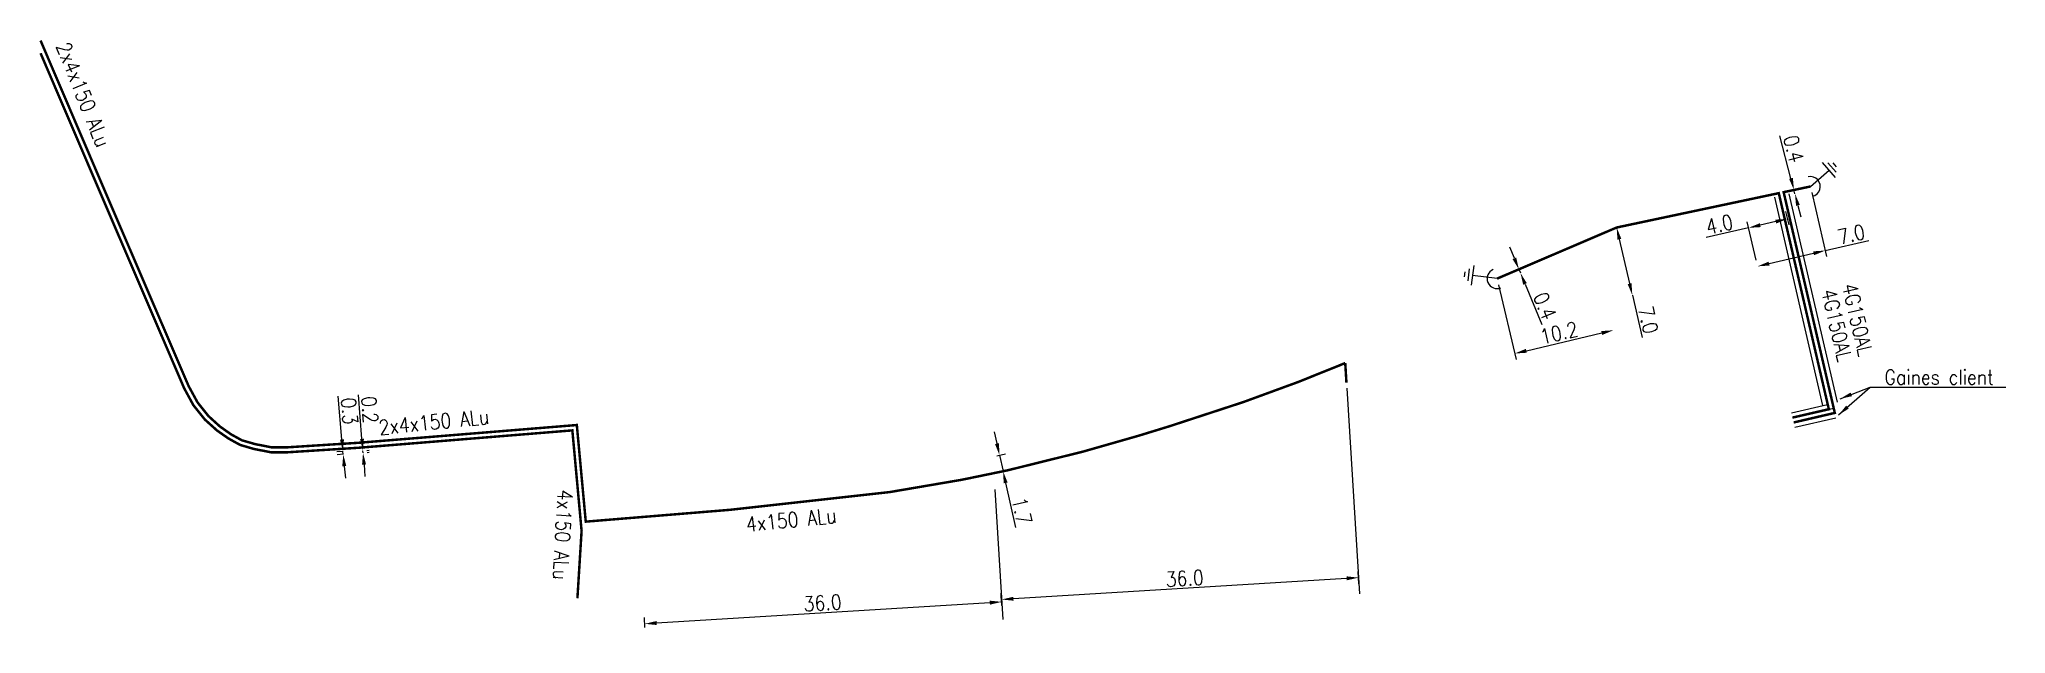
# Model space of a CAD drawing. Header units: millimetres. Extents: x 133000 to 134024, y 130998 to 131967.
# Drawn here: x 132999.9 to 133197.8, y 131907.3 to 131967.1 of the extents above; entities that cross this region are included whole.
import ezdxf
from ezdxf.enums import TextEntityAlignment as Align

# ---------------------------------------------------------------- set-up
doc = ezdxf.new("R2010")
doc.units = ezdxf.units.MM
doc.header["$PDMODE"] = 34
doc.linetypes.add('B_ST_Al', pattern=[2000, 1000, 1000])
doc.layers.get('0').update_dxf_attribs({"linetype": 'CONTINUOUS'})
doc.layers.get('DEFPOINTS').update_dxf_attribs({"linetype": 'CONTINUOUS'})
for name, color, linetype in [('B_110', 1, 'CONTINUOUS'), ('B_300', 7, 'CONTINUOUS'), ('B_400', 7, 'CONTINUOUS')]:
    doc.layers.add(name, color=color, linetype=linetype)
doc.styles.get("Standard").update_dxf_attribs({"font": 'romans.shx', "width": 0.85})
doc.dimstyles.get("Standard").update_dxf_attribs({"dimtxt": 1.5, "dimasz": 1.2, "dimexe": 0.625, "dimexo": 0.625, "dimgap": 0.25, "dimtad": 1, "dimdec": 1, "dimzin": 0, "dimdsep": 46, "dimtxsty": 'Standard', "dimcen": -0.5, "dimadec": 0, "dimazin": 0, "dimtfac": 1, "dimtdec": 1, "dimtmove": 0, "dimatfit": 3, "dimfxl": 0, "dimtolj": 1, "dimtzin": 0, "dimarcsym": 0})

msp = doc.modelspace()

# ---------------------------------------------------------------- texts
at = {"layer": 'B_110', "linetype": 'Continuous', "width": 0.85}
for s, rotation, p in [('2x4x150 ALu', 291.97, (133004.29, 131961.57)), ('2x4x150 ALu', 5.8366, (133039.59, 131928.61)), ('4x150 ALu', 266.8545, (133052.57, 131917.23)), ('4x150 ALu', 5.8366, (133075.55, 131918.75))]:
    msp.add_text(s, height=1.5, rotation=rotation, dxfattribs=at).set_placement(p, align=Align.MIDDLE)
for p in [(133179.24, 131941.8), (133181.33, 131942.37)]:
    msp.add_text('4G150AL', height=1.5, rotation=283.0251, dxfattribs=at).set_placement(p)
at = {"layer": 'B_400', "linetype": 'Continuous', "insert": (133185.61, 131932.37), "char_height": 1.5, "attachment_point": 7}
msp.add_mtext('\\A1;Gaines client', dxfattribs=at)

# ---------------------------------------------------------------- blocks, each defined once
blk = doc.blocks.new('*D3')
at = {"layer": 'B_300', "color": 0, "linetype": 'Continuous', "lineweight": -2, "transparency": 16777216}
for p, q in [((133146.75, 131942.43), (133148.53, 131934.89)), ((133149.56, 131935.78), (133157.15, 131937.57))]:
    blk.add_line(p, q, dxfattribs=at)
at = {"layer": 'B_300', "color": 0, "linetype": 'Continuous', "transparency": 16777216}
for points in [[(133157.1, 131937.76), (133157.19, 131937.37), (133158.32, 131937.84)], [(133149.51, 131935.97), (133149.6, 131935.58), (133148.39, 131935.5)]]:
    blk.add_solid(points, dxfattribs=at)
at = {"layer": 'DEFPOINTS', "color": 0, "linetype": 'Continuous', "transparency": 16777216}
for p in [(133146.61, 131943.04), (133158.32, 131937.84), (133158.32, 131937.84)]:
    blk.add_point(p, dxfattribs=at)
at = {"layer": 'B_300', "color": 0, "linetype": 'Continuous', "transparency": 16777216, "insert": (133152.84, 131937.58), "char_height": 1.5, "attachment_point": 5, "rotation": 13.2673}
blk.add_mtext('\\A1;10.2', dxfattribs=at)
blk = doc.blocks.new('*D4')
at = {"layer": 'B_110', "color": 0, "linetype": 'Continuous', "lineweight": -2, "transparency": 16777216}
for p, q in [((133148.36, 131945.09), (133147.9, 131946.2)), ((133148.81, 131943.98), (133148.97, 131943.61)), ((133149.43, 131942.5), (133151.12, 131938.41))]:
    blk.add_line(p, q, dxfattribs=at)
at = {"layer": 'B_110', "color": 0, "linetype": 'Continuous', "transparency": 16777216}
for points in [[(133148.54, 131945.17), (133148.17, 131945.01), (133148.81, 131943.98)], [(133149.61, 131942.58), (133149.24, 131942.43), (133148.97, 131943.61)]]:
    blk.add_solid(points, dxfattribs=at)
at = {"layer": 'DEFPOINTS', "color": 0, "linetype": 'Continuous', "transparency": 16777216}
for p in [(133148.81, 131943.98), (133148.97, 131943.61), (133148.97, 131943.61)]:
    blk.add_point(p, dxfattribs=at)
at = {"layer": 'B_110', "color": 0, "linetype": 'Continuous', "transparency": 16777216, "insert": (133151.42, 131940.28), "char_height": 1.5, "attachment_point": 5, "rotation": 292.4482}
blk.add_mtext('\\A1;0.4', dxfattribs=at)
blk = doc.blocks.new('*D5')
at = {"layer": 'B_110', "color": 0, "linetype": 'Continuous', "lineweight": -2, "transparency": 16777216}
for p, q in [((133158.92, 131947.02), (133159.96, 131942.54)), ((133160.23, 131941.37), (133161.21, 131937.11))]:
    blk.add_line(p, q, dxfattribs=at)
at = {"layer": 'B_110', "color": 0, "linetype": 'Continuous', "transparency": 16777216}
for points in [[(133159.12, 131947.06), (133158.73, 131946.97), (133158.65, 131948.19)], [(133160.15, 131942.58), (133159.76, 131942.49), (133160.23, 131941.37)]]:
    blk.add_solid(points, dxfattribs=at)
at = {"layer": 'DEFPOINTS', "color": 0, "linetype": 'Continuous', "transparency": 16777216}
for p in [(133158.65, 131948.19), (133160.23, 131941.37), (133160.23, 131941.37)]:
    blk.add_point(p, dxfattribs=at)
at = {"layer": 'B_110', "color": 0, "linetype": 'Continuous', "transparency": 16777216, "insert": (133161.83, 131938.88), "char_height": 1.5, "attachment_point": 5, "rotation": 283.0206}
blk.add_mtext('\\A1;7.0', dxfattribs=at)
blk = doc.blocks.new('*D6')
at = {"layer": 'B_110', "color": 0, "linetype": 'Continuous', "lineweight": -2, "transparency": 16777216}
for p, q in [((133175.66, 131949.8), (133175.97, 131948.45)), ((133171.93, 131948.16), (133167.67, 131947.17)), ((133172.69, 131944.89), (133171.79, 131948.77)), ((133174.66, 131948.79), (133173.1, 131948.43))]:
    blk.add_line(p, q, dxfattribs=at)
at = {"layer": 'B_110', "color": 0, "linetype": 'Continuous', "transparency": 16777216}
for points in [[(133173.06, 131948.62), (133173.15, 131948.23), (133171.93, 131948.16)], [(133174.62, 131948.98), (133174.71, 131948.59), (133175.83, 131949.06)]]:
    blk.add_solid(points, dxfattribs=at)
at = {"layer": 'DEFPOINTS', "color": 0, "linetype": 'Continuous', "transparency": 16777216}
for p in [(133175.52, 131950.41), (133171.93, 131948.16), (133172.83, 131944.28)]:
    blk.add_point(p, dxfattribs=at)
at = {"layer": 'B_110', "color": 0, "linetype": 'Continuous', "transparency": 16777216, "insert": (133168.99, 131948.5), "char_height": 1.5, "attachment_point": 5, "rotation": 13.0251}
blk.add_mtext('\\A1;4.0', dxfattribs=at)
blk = doc.blocks.new('*D7')
at = {"layer": 'B_300', "color": 0, "linetype": 'Continuous', "lineweight": -2, "transparency": 16777216}
for p, q in [((133178.29, 131951.71), (133179.79, 131945.26)), ((133174, 131944.56), (133178.48, 131945.59)), ((133179.65, 131945.87), (133184.04, 131946.89))]:
    blk.add_line(p, q, dxfattribs=at)
at = {"layer": 'B_300', "color": 0, "linetype": 'Continuous', "transparency": 16777216}
for points in [[(133178.43, 131945.79), (133178.52, 131945.4), (133179.65, 131945.87)], [(133173.95, 131944.75), (133174.04, 131944.36), (133172.83, 131944.28)]]:
    blk.add_solid(points, dxfattribs=at)
at = {"layer": 'DEFPOINTS', "color": 0, "linetype": 'Continuous', "transparency": 16777216}
for p in [(133178.15, 131952.32), (133172.83, 131944.28), (133172.83, 131944.28)]:
    blk.add_point(p, dxfattribs=at)
at = {"layer": 'B_300', "color": 0, "linetype": 'Continuous', "transparency": 16777216, "insert": (133182.27, 131947.5), "char_height": 1.5, "attachment_point": 5, "rotation": 13.0627}
blk.add_mtext('\\A1;7.0', dxfattribs=at)
blk = doc.blocks.new('*D8')
at = {"layer": 'B_110', "color": 0, "linetype": 'Continuous', "lineweight": -2, "transparency": 16777216}
for p, q in [((133176.2, 131953.14), (133175.09, 131957.43)), ((133176.6, 131951.59), (133176.5, 131951.97)), ((133176.9, 131950.42), (133177.2, 131949.26))]:
    blk.add_line(p, q, dxfattribs=at)
at = {"layer": 'B_110', "color": 0, "linetype": 'Continuous', "transparency": 16777216}
for points in [[(133176.39, 131953.19), (133176.01, 131953.09), (133176.5, 131951.97)], [(133177.09, 131950.47), (133176.71, 131950.37), (133176.6, 131951.59)]]:
    blk.add_solid(points, dxfattribs=at)
at = {"layer": 'DEFPOINTS', "color": 0, "linetype": 'Continuous', "transparency": 16777216}
for p in [(133176.5, 131951.97), (133176.6, 131951.59), (133176.6, 131951.59)]:
    blk.add_point(p, dxfattribs=at)
at = {"layer": 'B_110', "color": 0, "linetype": 'Continuous', "transparency": 16777216, "insert": (133176.47, 131956.11), "char_height": 1.5, "attachment_point": 5, "rotation": 284.4799}
blk.add_mtext('\\A1;0.4', dxfattribs=at)
blk = doc.blocks.new('Symbole MALT')
at = {"flags": 128}
for points in [[(0, 0), (0, -2.5)], [(-1, -2.5), (1, -2.5)], [(-0.62, -2.9), (0.62, -2.9)], [(-0.25, -3.3), (0.25, -3.3)]]:
    blk.add_lwpolyline(points, dxfattribs=at)
blk = doc.blocks.new('B_300_05')
at = {"color": 0, "linetype": 'Continuous'}
blk.add_arc((0, 0), 1, 270, 90, dxfattribs=at)
at = {"color": 0, "linetype": 'Continuous', "width": 0.75, "flags": 3}
for tag, p in [('DEF_LEG', (0, -5)), ('DEF_COUP', (0, -7.5)), ('DEF_TYPE', (0, -10))]:
    blk.add_attdef(tag, text='', height=1.2, dxfattribs=at).set_placement(p, align=Align.MIDDLE)
blk = doc.blocks.new('*D90')
at = {"layer": 'B_110', "color": 0, "linetype": 'Continuous', "lineweight": -2, "transparency": 16777216}
for p, q in [((133131.47, 131912.86), (133097.93, 131910.81)), ((133132.7, 131912.31), (133132.63, 131913.56)), ((133096.77, 131910.11), (133096.69, 131911.36))]:
    blk.add_line(p, q, dxfattribs=at)
at = {"layer": 'B_110', "color": 0, "linetype": 'Continuous', "transparency": 16777216}
for points in [[(133131.46, 131913.06), (133131.48, 131912.66), (133132.67, 131912.93)], [(133097.92, 131911), (133097.94, 131910.61), (133096.73, 131910.73)]]:
    blk.add_solid(points, dxfattribs=at)
at = {"layer": 'DEFPOINTS', "color": 0, "linetype": 'Continuous', "transparency": 16777216}
for p in [(133096.73, 131910.73), (133132.74, 131911.69), (133096.81, 131909.49)]:
    blk.add_point(p, dxfattribs=at)
at = {"layer": 'B_110', "color": 0, "linetype": 'Continuous', "transparency": 16777216, "insert": (133115.17, 131912.86), "char_height": 1.5, "attachment_point": 5, "rotation": 3.5045}
blk.add_mtext('\\A1;36.0', dxfattribs=at)
blk = doc.blocks.new('*D91')
at = {"layer": 'B_110', "color": 0, "linetype": 'Continuous', "lineweight": -2, "transparency": 16777216}
for p, q in [((133095.55, 131910.41), (133062.01, 131908.36)), ((133096.77, 131910.11), (133096.71, 131911.11)), ((133060.84, 131907.91), (133060.78, 131908.91))]:
    blk.add_line(p, q, dxfattribs=at)
at = {"layer": 'B_110', "color": 0, "linetype": 'Continuous', "transparency": 16777216}
for points in [[(133095.54, 131910.61), (133095.56, 131910.21), (133096.75, 131910.49)], [(133062, 131908.56), (133062.03, 131908.16), (133060.82, 131908.28)]]:
    blk.add_solid(points, dxfattribs=at)
at = {"layer": 'DEFPOINTS', "color": 0, "linetype": 'Continuous', "transparency": 16777216}
for p in [(133060.82, 131908.28), (133096.81, 131909.49), (133060.88, 131907.29)]:
    blk.add_point(p, dxfattribs=at)
at = {"layer": 'B_110', "color": 0, "linetype": 'Continuous', "transparency": 16777216, "insert": (133078.72, 131910.38), "char_height": 1.5, "attachment_point": 5, "rotation": 3.5045}
blk.add_mtext('\\A1;36.0', dxfattribs=at)
blk = doc.blocks.new('*D92')
at = {"layer": 'B_110', "color": 0, "linetype": 'Continuous', "lineweight": -2, "transparency": 16777216}
for p, q in [((133096.28, 131926.43), (133096.02, 131927.6)), ((133096.27, 131925.2), (133097.14, 131925.39)), ((133096.53, 131925.25), (133096.89, 131923.64)), ((133096.62, 131923.59), (133097.5, 131923.78)), ((133097.14, 131922.47), (133098.13, 131917.98))]:
    blk.add_line(p, q, dxfattribs=at)
at = {"layer": 'B_110', "color": 0, "linetype": 'Continuous', "transparency": 16777216}
for points in [[(133096.47, 131926.47), (133096.08, 131926.38), (133096.53, 131925.25)], [(133097.34, 131922.51), (133096.95, 131922.43), (133096.89, 131923.64)]]:
    blk.add_solid(points, dxfattribs=at)
at = {"layer": 'DEFPOINTS', "color": 0, "linetype": 'Continuous', "transparency": 16777216}
for p in [(133095.66, 131925.06), (133096.53, 131925.25), (133096.01, 131923.45)]:
    blk.add_point(p, dxfattribs=at)
at = {"layer": 'B_110', "color": 0, "linetype": 'Continuous', "transparency": 16777216, "insert": (133098.78, 131919.65), "char_height": 1.5, "attachment_point": 5, "rotation": 282.3682}
blk.add_mtext('\\A1;1.7', dxfattribs=at)
blk = doc.blocks.new('*D93')
at = {"layer": 'B_110', "color": 0, "linetype": 'Continuous', "lineweight": -2, "transparency": 16777216}
for p, q in [((133030.34, 131926.84), (133029.96, 131931.2)), ((133030.46, 131925.65), (133029.82, 131925.59)), ((133030.47, 131925.35), (133030.44, 131925.65)), ((133030.49, 131925.35), (133029.84, 131925.29)), ((133030.57, 131924.15), (133030.68, 131922.96))]:
    blk.add_line(p, q, dxfattribs=at)
at = {"layer": 'B_110', "color": 0, "linetype": 'Continuous', "transparency": 16777216}
for points in [[(133030.54, 131926.86), (133030.14, 131926.83), (133030.44, 131925.65)], [(133030.77, 131924.17), (133030.37, 131924.14), (133030.47, 131925.35)]]:
    blk.add_solid(points, dxfattribs=at)
at = {"layer": 'DEFPOINTS', "color": 0, "linetype": 'Continuous', "transparency": 16777216}
for p in [(133031.08, 131925.7), (133030.47, 131925.35), (133031.11, 131925.4)]:
    blk.add_point(p, dxfattribs=at)
at = {"layer": 'B_110', "color": 0, "linetype": 'Continuous', "transparency": 16777216, "insert": (133031.09, 131929.7), "char_height": 1.5, "attachment_point": 5, "rotation": 274.9806}
blk.add_mtext('\\A1;0.3', dxfattribs=at)
blk = doc.blocks.new('*D94')
at = {"layer": 'B_110', "color": 0, "linetype": 'Continuous', "lineweight": -2, "transparency": 16777216}
for p, q in [((133032.35, 131926.91), (133032.01, 131931.34)), ((133032.46, 131925.51), (133032.45, 131925.71)), ((133032.84, 131925.74), (133033.07, 131925.76)), ((133032.56, 131924.32), (133032.65, 131923.12)), ((133032.86, 131925.54), (133033.09, 131925.56))]:
    blk.add_line(p, q, dxfattribs=at)
at = {"layer": 'B_110', "color": 0, "linetype": 'Continuous', "transparency": 16777216}
for points in [[(133032.55, 131926.92), (133032.16, 131926.89), (133032.45, 131925.71)], [(133032.76, 131924.33), (133032.36, 131924.3), (133032.46, 131925.51)]]:
    blk.add_solid(points, dxfattribs=at)
at = {"layer": 'DEFPOINTS', "color": 0, "linetype": 'Continuous', "transparency": 16777216}
for p in [(133032.22, 131925.69), (133032.23, 131925.49), (133032.46, 131925.51)]:
    blk.add_point(p, dxfattribs=at)
at = {"layer": 'B_110', "color": 0, "linetype": 'Continuous', "transparency": 16777216, "insert": (133033.13, 131929.84), "char_height": 1.5, "attachment_point": 5, "rotation": 274.5039}
blk.add_mtext('\\A1;0.2', dxfattribs=at)

# ---------------------------------------------------------------- dimensions: what is measured, and where the dimension line sits
at = {"layer": 'B_110', "linetype": 'Continuous'}
for base, p1, p2, angle, picture, middle in [((133176.6, 131951.59), (133176.5, 131951.97), (133176.6, 131951.59), 104.4799, '*D8', (133175.5, 131955.86)), ((133171.93, 131948.16), (133175.52, 131950.41), (133172.83, 131944.28), 13.0251, '*D6', (133169.22, 131947.53)), ((133160.23, 131941.37), (133158.65, 131948.19), (133160.23, 131941.37), 103.0206, '*D5', (133160.86, 131938.65)), ((133148.97, 131943.61), (133148.81, 131943.98), (133148.97, 131943.61), 112.4482, '*D4', (133150.5, 131939.9)), ((133030.47, 131925.35), (133031.08, 131925.7), (133031.11, 131925.4), 274.9806, '*D93', (133030.09, 131929.62)), ((133032.46, 131925.51), (133032.22, 131925.69), (133032.23, 131925.49), 274.5039, '*D94', (133032.13, 131929.76)), ((133096.53, 131925.25), (133096.01, 131923.45), (133095.66, 131925.06), 282.3682, '*D92', (133097.81, 131919.44)), ((133096.73, 131910.73), (133132.74, 131911.69), (133096.81, 131909.49), 3.5045, '*D90', (133115.23, 131911.86)), ((133060.82, 131908.28), (133096.81, 131909.49), (133060.88, 131907.29), 3.5045, '*D91', (133078.78, 131909.38))]:
    dim = msp.add_linear_dim(base=base, p1=p1, p2=p2, angle=angle, dimstyle='Standard', dxfattribs=at)
    dim.commit()
    dim.dimension.update_dxf_attribs({"geometry": picture, "text_midpoint": middle, "dimtype": 160})
at = {"layer": 'B_300', "linetype": 'Continuous'}
for base, p1, p2, angle, picture, middle in [((133172.83, 131944.28), (133178.15, 131952.32), (133172.83, 131944.28), 13.0627, '*D7', (133182.5, 131946.53)), ((133158.32, 131937.84), (133146.61, 131943.04), (133158.32, 131937.84), 193.2673, '*D3', (133153.07, 131936.61))]:
    dim = msp.add_linear_dim(base=base, p1=p1, p2=p2, angle=angle, dimstyle='Standard', dxfattribs=at)
    dim.commit()
    dim.dimension.update_dxf_attribs({"geometry": picture, "text_midpoint": middle, "dimtype": 160})

# ---------------------------------------------------------------- linework, layer by layer
at = {"layer": 'B_110', "linetype": 'B_ST_Al'}
for p, q in [((133131.49, 131932.02), (133132.77, 131911.3)), ((133096.05, 131921.81), (133096.86, 131908.72))]:
    msp.add_line(p, q, dxfattribs=at)
at = {"layer": 'B_110', "linetype": 'B_ST_Al', "flags": 128}
for points in [[(133000, 131967.02, 0.25, 0.25, 0), (133000.14, 131966.69, 0.25, 0.25, 0), (133006.53, 131951.74, 0.25, 0.25, 0), (133014.9, 131932.23, 0.25, 0.25, 0), (133015.8, 131930.58, 0.25, 0.25, 0), (133016.9, 131929.2, 0.25, 0.25, 0), (133018.07, 131928.14, 0.25, 0.25, 0), (133019.18, 131927.36, 0.25, 0.25, 0), (133020.27, 131926.76, 0.25, 0.25, 0), (133021.59, 131926.38, 0.25, 0.25, 0), (133023.27, 131926.05, 0.25, 0.25, 0), (133024.77, 131926.05, 0.25, 0.25, 0), (133031.98, 131926.51, 0.25, 0.25, 0), (133053.98, 131928.3, 0.25, 0.25, 0), (133054.88, 131918.57, 0.25, 0.25, 0), (133069.39, 131919.76, 0.25, 0.25, 0), (133085.49, 131921.55, 0.25, 0.25, 0), (133092.75, 131922.79, 0.25, 0.25, 0), (133097.35, 131923.74, 0.25, 0.25, 0), (133104.89, 131925.61, 0.25, 0.25, 0), (133110.46, 131927.2, 0.25, 0.25, 0), (133113.65, 131928.18, 0.25, 0.25, 0), (133121.07, 131930.61, 0.25, 0.25, 0), (133126.61, 131932.64, 0.25, 0.25, 0), (133131.33, 131934.54, 0, 0, 0)], [(133000, 131965.74, 0.25, 0.25, 0), (133006.07, 131951.55, 0.25, 0.25, 0), (133014.45, 131932.01, 0.25, 0.25, 0), (133015.38, 131930.3, 0.25, 0.25, 0), (133016.54, 131928.85, 0.25, 0.25, 0), (133017.76, 131927.75, 0.25, 0.25, 0), (133018.92, 131926.94, 0.25, 0.25, 0), (133020.08, 131926.3, 0.25, 0.25, 0), (133021.47, 131925.89, 0.25, 0.25, 0), (133023.22, 131925.55, 0.25, 0.25, 0), (133024.79, 131925.55, 0.25, 0.25, 0), (133032.02, 131926.01, 0.25, 0.25, 0), (133053.53, 131927.76, 0.25, 0.25, 0), (133054.46, 131917.64, 0.25, 0.25, 0), (133054.04, 131910.86, 0, 0, 0)], [(133176.48, 131928.56, 0.25, 0.25, 0), (133180.61, 131929.52, 0.25, 0.25, 0), (133176.97, 131945.24, 0.25, 0.25, 0), (133175.76, 131950.46, 0.25, 0.25, 0), (133175.46, 131951.75, 0.25, 0.25, 0), (133176.5, 131951.97, 0.25, 0.25, 0), (133178.15, 131952.32, 0, 0, 0)]]:
    msp.add_lwpolyline(points, format="xyseb", dxfattribs=at)
at = {"layer": 'B_110', "linetype": 'B_ST_Al', "const_width": 0.25, "flags": 128}
for points in [[(133176.36, 131929.05), (133180.01, 131929.89), (133176.48, 131945.13), (133175.27, 131950.35), (133174.97, 131951.65), (133158.65, 131948.19), (133148.81, 131943.98), (133146.61, 131943.04)], [(133131.33, 131934.54), (133131.45, 131932.57)]]:
    msp.add_lwpolyline(points, dxfattribs=at)
at = {"layer": 'B_400'}
for p, q in [((133179.89, 131930.39), (133175.06, 131951.36)), ((133180.38, 131930.5), (133175.55, 131951.48)), ((133180.87, 131930.61), (133176.03, 131951.59)), ((133179.41, 131930.27), (133174.57, 131951.25)), ((133176.25, 131929.54), (133179.89, 131930.38)), ((133176.36, 131929.05), (133180.49, 131930.01)), ((133176.48, 131928.56), (133180.12, 131929.41)), ((133176.59, 131928.08), (133180.72, 131929.03))]:
    msp.add_line(p, q, dxfattribs=at)

# ---------------------------------------------------------------- block references
at = {"layer": 'B_300'}
for name, p, rotation in [('Symbole MALT', (133178.15, 131952.32), 131.3750241501936), ('B_300_05', (133178.15, 131952.32), 11.97371630408039), ('Symbole MALT', (133146.61, 131943.04), 262.4494523112381), ('B_300_05', (133146.61, 131943.04), 203.1533034566275)]:
    msp.add_blockref(name, p, dxfattribs=dict(at, rotation=rotation))

msp.set_redraw_order([(e.dxf.handle, doc.entitydb.next_handle()) for e in msp.query("TEXT MTEXT ATTDEF DIMENSION ARC_DIMENSION")])  # texts and dimensions are drawn at this point

# ---------------------------------------------------------------- leaders
at = {"layer": 'B_400', "linetype": 'Continuous'}
msp.add_leader([(133180.99, 131929.31), (133184.16, 131932.12)], dimstyle='Standard', dxfattribs=at)
at = {"layer": 'B_400', "linetype": 'Continuous', "annotation_type": 0, "has_hookline": 1, "hookline_direction": 0, "text_width": 12.2}
msp.add_leader([(133181.16, 131930.95), (133184.16, 131932.12), (133185.36, 131932.12)], dimstyle='Standard', dxfattribs=at)

doc.saveas('drawing.dxf')
